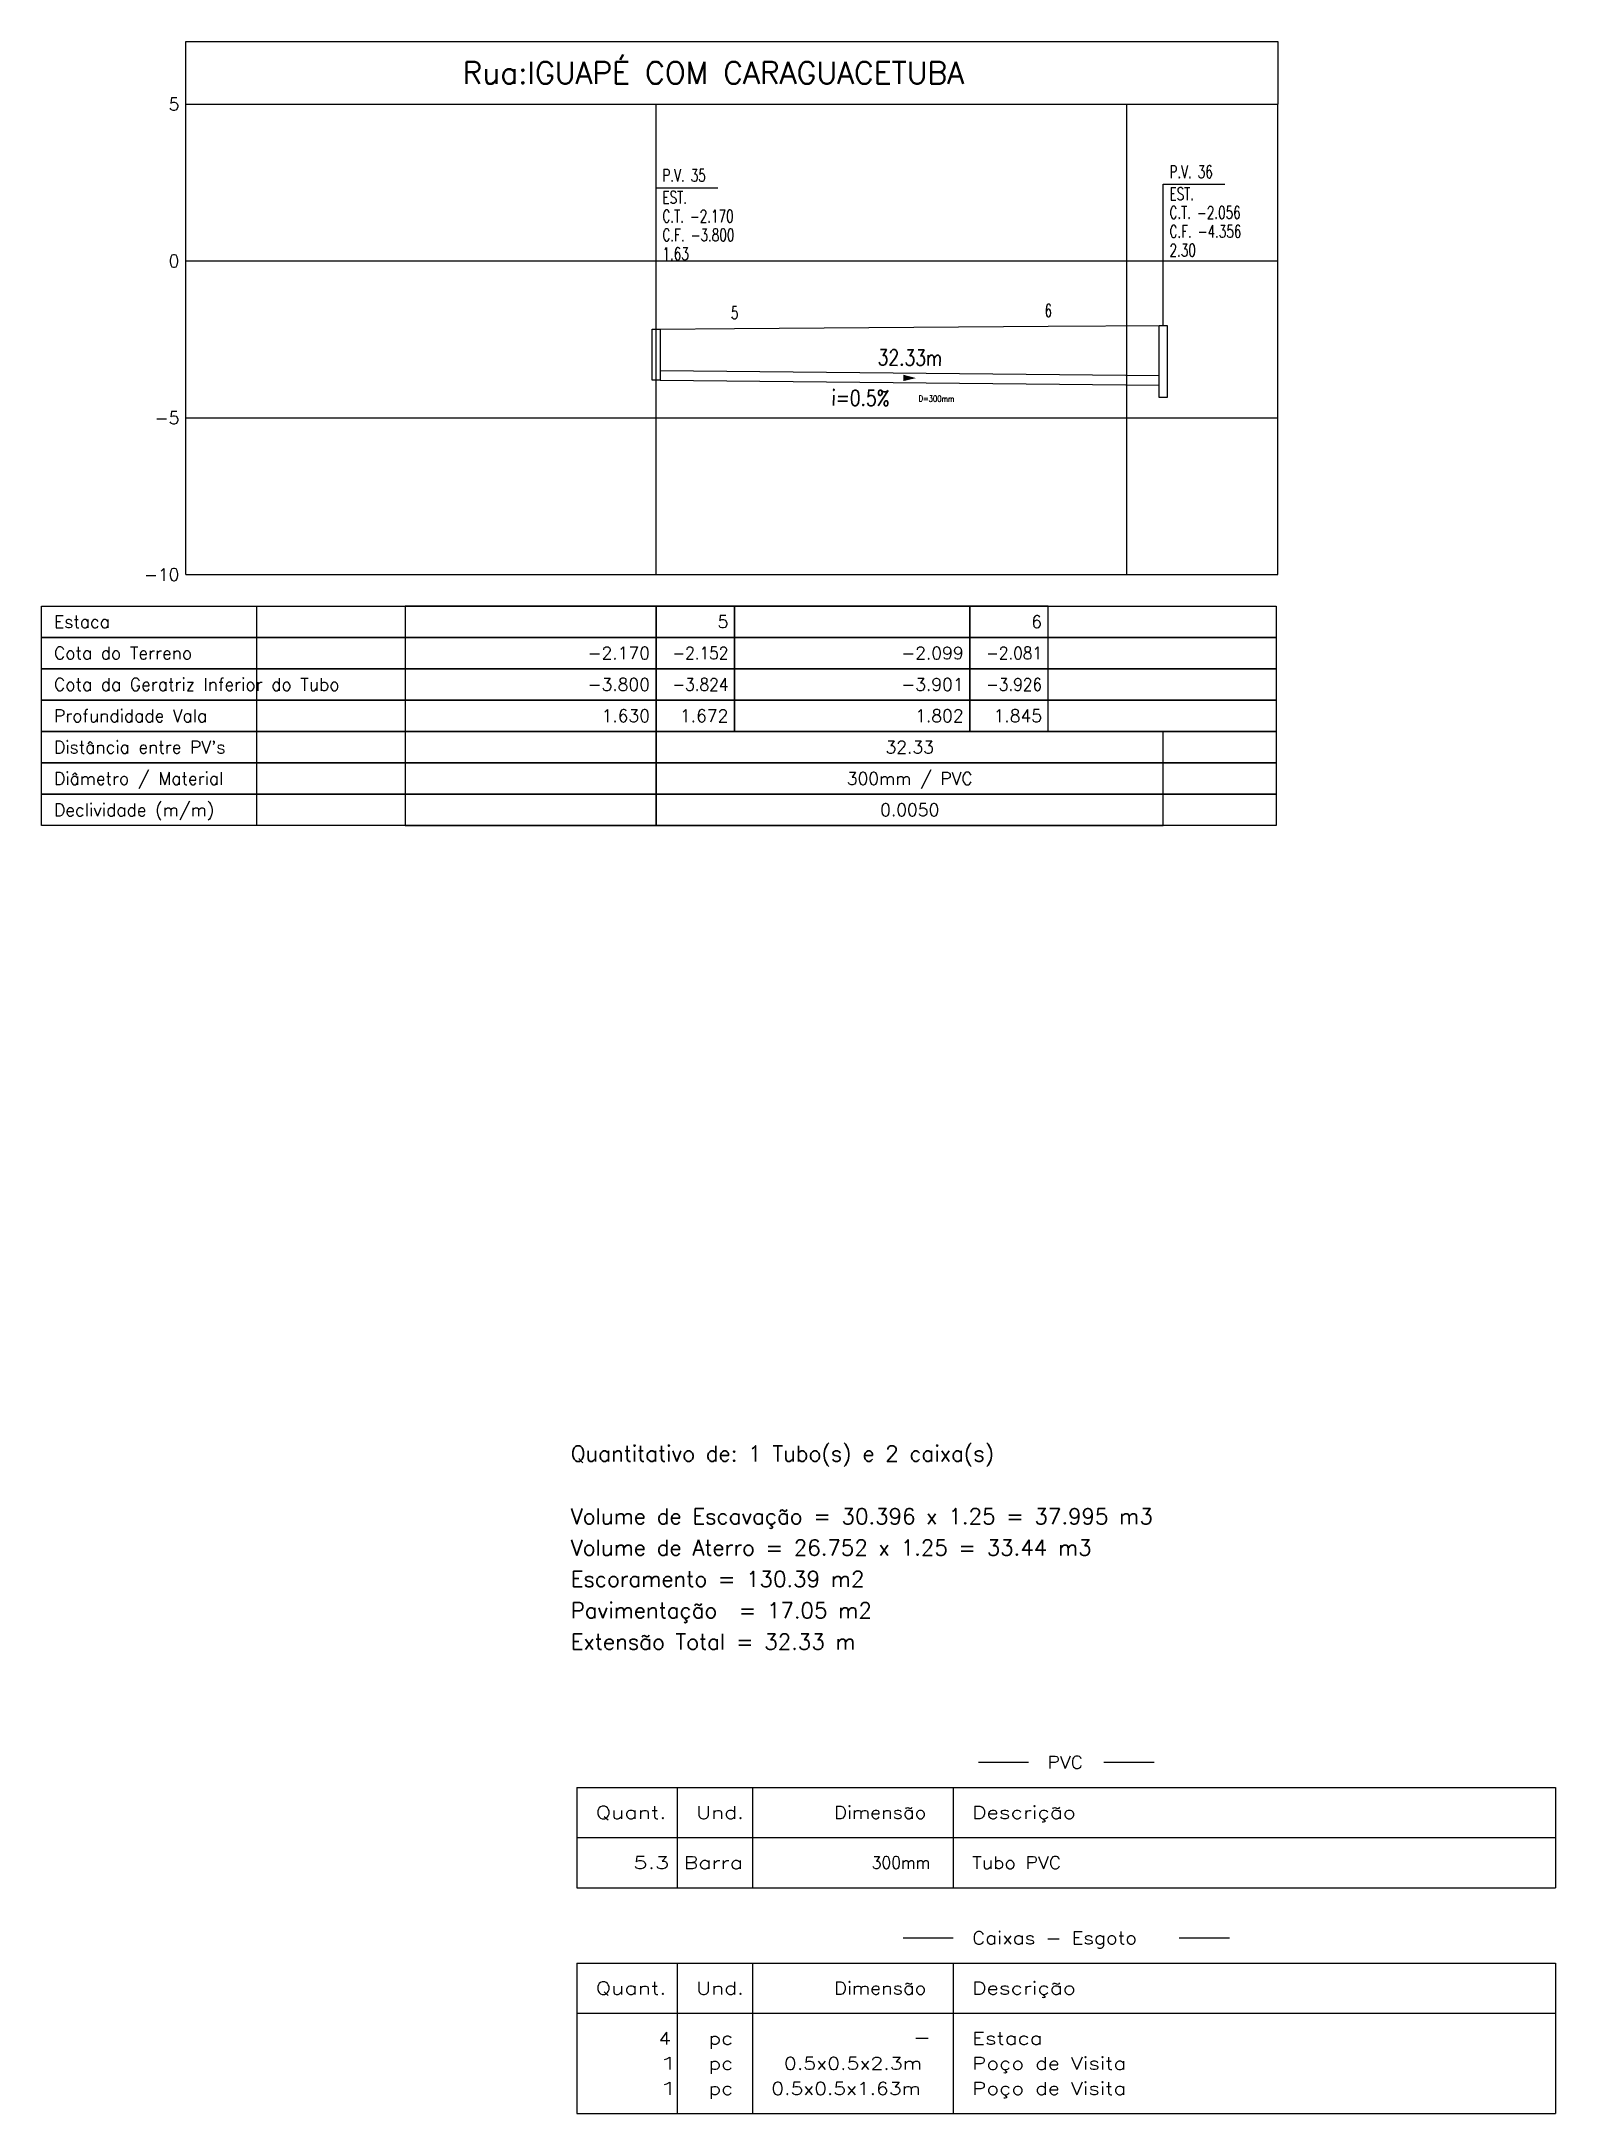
# Model space of a CAD drawing. Extents: x -6997814 to 14282083, y -16 to 289481930.
# Drawn here: x 363789.3 to 363885.8, y 7350930.7 to 7351062.8 of the extents above; entities that cross this region are included whole.
import ezdxf
from ezdxf.enums import TextEntityAlignment as Align

# ---------------------------------------------------------------- set-up
doc = ezdxf.new("R2010")
doc.units = 0
doc.header["$LTSCALE"] = 6.5
for name, color, linetype in [('LISTAGEM_LINHA', 7, 'CONTINUOUS'), ('LISTAGEM_TEXTO', 7, 'CONTINUOUS'), ('PS_IND_COMPRIMENTO', 7, 'CONTINUOUS'), ('PS_IND_DIAMETRO', 7, 'CONTINUOUS'), ('PS_IND_FLUXO', 3, 'CONTINUOUS'), ('PS_IND_INCLINACAO', 7, 'CONTINUOUS'), ('PS_PERFIL_CAIXAS', 7, 'CONTINUOUS'), ('PS_PERFIL_COTA_LIN', 7, 'CONTINUOUS'), ('PS_PERFIL_COTA_TXT', 5, 'CONTINUOUS'), ('PS_PERFIL_GRADE', 8, 'CONTINUOUS'), ('PS_PERFIL_TERRENO', 3, 'CONTINUOUS'), ('PS_PERFIL_TITULOS', 5, 'CONTINUOUS'), ('PS_PERFIL_TUBO', 7, 'CONTINUOUS'), ('PS_PONTOS_IDENTIFICACAO_LIN', 7, 'CONTINUOUS'), ('PS_PONTOS_IDENTIFICACAO_TXT', 7, 'CONTINUOUS')]:
    doc.layers.add(name, color=color, linetype=linetype)
doc.styles.add('ROMANS', font='romans.shx')
doc.styles.get("Standard").update_dxf_attribs({"font": 'simplex.shx'})

msp = doc.modelspace()

# ---------------------------------------------------------------- texts
at = {"layer": 'LISTAGEM_TEXTO', "color": 7, "lineweight": -2, "style": 'ROMANS'}
for s, p in [('Quantitativo de: 1 Tubo(s) e 2 caixa(s)', (363823.00731, 7350972.26926)), ('Volume de Escavação = 30.396 x 1.25 = 37.995 m3', (363823.00731, 7350968.26926)), ('Volume de Aterro = 26.752 x 1.25 = 33.44 m3', (363823.00731, 7350966.26926)), ('Escoramento = 130.39 m2', (363823.00731, 7350964.26926)), ('Pavimentação  = 17.05 m2', (363823.00731, 7350962.26926)), ('Extensão Total = 32.33 m', (363823.00731, 7350960.26926))]:
    msp.add_text(s, height=1, dxfattribs=at).set_placement(p)
at = {"layer": 'LISTAGEM_TEXTO', "lineweight": -2, "style": 'ROMANS'}
for s, width, p in [('PVC', 1.105263, (363853.40491, 7350952.68307)), ('Quant.', 1.298969, (363824.60491, 7350949.48307)), ('Und.', 1.272727, (363831.00491, 7350949.48307)), ('Dimensão', 1.135135, (363839.80491, 7350949.48307)), ('Descrição', 1.277027, (363848.60491, 7350949.48307)), ('5.3', 1.340426, (363827.00491, 7350946.28307)), ('Barra', 1.296296, (363830.20491, 7350946.28307)), ('300mm', 0.905172, (363842.20491, 7350946.28307)), ('Tubo PVC', 1.112583, (363848.60491, 7350946.28307)), ('Caixas - Esgoto', 1.162362, (363848.60491, 7350941.48307)), ('Quant.', 1.298969, (363824.60491, 7350938.28307)), ('Und.', 1.272727, (363831.00491, 7350938.28307)), ('Dimensão', 1.135135, (363839.80491, 7350938.28307)), ('Descrição', 1.277027, (363848.60491, 7350938.28307)), ('4', 1.166667, (363828.60491, 7350935.08307)), ('pc', 1.235294, (363831.80491, 7350935.08307)), ('Estaca', 1.26, (363848.60491, 7350935.08307)), ('1', 1.909091, (363828.60491, 7350933.48307)), ('0.5x0.5x2.3m', 1.2, (363836.60491, 7350933.48307)), ('Poço de Visita', 1.25641, (363848.60491, 7350933.48307)), ('pc', 1.235294, (363831.80491, 7350933.48307)), ('1', 1.909091, (363828.60491, 7350931.88307)), ('pc', 1.235294, (363831.80491, 7350931.88307)), ('0.5x0.5x1.63m', 1.186957, (363835.80491, 7350931.88307)), ('Poço de Visita', 1.25641, (363848.60491, 7350931.88307))]:
    msp.add_text(s, height=0.8, dxfattribs=dict(at, width=width)).set_placement(p)
at = {"layer": 'PS_IND_COMPRIMENTO', "lineweight": -2, "width": 0.8}
msp.add_text('32.33m', height=1, rotation=359.4168025, dxfattribs=at).set_placement((363844.63854, 7351042.65249), align=Align.MIDDLE_CENTER)
at = {"layer": 'PS_IND_DIAMETRO', "lineweight": -2, "width": 0.8}
msp.add_text('D=300mm', height=0.4, rotation=359.4168025, dxfattribs=at).set_placement((363846.33198, 7351040.03511), align=Align.MIDDLE_CENTER)
at = {"layer": 'PS_IND_INCLINACAO', "lineweight": -2, "width": 0.8}
msp.add_text('i=0.5%', height=1, rotation=359.4168025, dxfattribs=at).set_placement((363841.49224, 7351040.08438), align=Align.MIDDLE_CENTER)
at = {"layer": 'PS_PERFIL_COTA_TXT', "lineweight": -2}
for s, p in [('Estaca', (363790.06029, 7351025.81455)), ('Cota do Terreno', (363790.06029, 7351023.81455)), ('Cota da Geratriz Inferior do Tubo', (363790.06029, 7351021.81455)), ('Profundidade Vala', (363790.06029, 7351019.81455)), ("Distância entre PV's", (363790.06029, 7351017.81455)), ('Diâmetro / Material', (363790.06029, 7351015.81455)), ('Declividade (m/m)', (363790.06029, 7351013.81455))]:
    msp.add_text(s, height=0.8, dxfattribs=at).set_placement(p, align=Align.MIDDLE_LEFT)
for s, p in [('5', (363833.06029, 7351025.81455)), ('6', (363853.06029, 7351025.81455)), ('-2.170', (363828.06029, 7351023.81455)), ('-2.099', (363848.06029, 7351023.81455)), ('-3.800', (363828.06029, 7351021.81455)), ('-3.901', (363848.06029, 7351021.81455)), ('1.630', (363828.06029, 7351019.81455)), ('1.672', (363833.06029, 7351019.81455)), ('1.802', (363848.06029, 7351019.81455)), ('1.845', (363853.06029, 7351019.81455))]:
    msp.add_text(s, height=0.8, dxfattribs=at).set_placement(p, align=Align.MIDDLE_RIGHT)
at = {"layer": 'PS_PERFIL_COTA_TXT', "lineweight": -2, "width": 0.892857}
for s, p in [('-2.152', (363833.06029, 7351023.81455)), ('-2.081', (363853.06029, 7351023.81455)), ('-3.824', (363833.06029, 7351021.81455)), ('-3.926', (363853.06029, 7351021.81455))]:
    msp.add_text(s, height=0.8, dxfattribs=at).set_placement(p, align=Align.MIDDLE_RIGHT)
at = {"layer": 'PS_PERFIL_COTA_TXT', "lineweight": -2}
for s, p in [('32.33', (363844.62531, 7351017.81455)), ('300mm / PVC', (363844.62531, 7351015.81455)), ('0.0050', (363844.62531, 7351013.81455))]:
    msp.add_text(s, height=0.8, dxfattribs=at).set_placement(p, align=Align.MIDDLE_CENTER)
at = {"layer": 'PS_PERFIL_GRADE', "lineweight": -2}
for s, p in [('5', (363798.06029, 7351058.81455)), ('0', (363798.06029, 7351048.81455)), ('-5', (363798.06029, 7351038.81455)), ('-10', (363798.06029, 7351028.81455))]:
    msp.add_text(s, height=0.8, dxfattribs=at).set_placement(p, align=Align.MIDDLE_RIGHT)
at = {"layer": 'PS_PERFIL_TITULOS', "lineweight": -2}
msp.add_text('Rua:IGUAPÉ COM CARAGUACETUBA ', height=1.4, dxfattribs=at).set_placement((363832.5852, 7351060.81455), align=Align.MIDDLE_CENTER)
at = {"layer": 'PS_PONTOS_IDENTIFICACAO_TXT', "lineweight": -2, "width": 0.7}
for s, p in [('P.V. 35', (363828.86029, 7351053.87535)), ('P.V. 36', (363861.19032, 7351054.10355)), ('EST. ', (363828.86029, 7351052.47535)), ('EST. ', (363861.19032, 7351052.70355)), ('C.T. -2.170', (363828.86029, 7351051.27535)), ('C.T. -2.056', (363861.19032, 7351051.50355)), ('C.F. -3.800', (363828.86029, 7351050.07535)), ('C.F. -4.356', (363861.19032, 7351050.30355)), ('1.63', (363828.86029, 7351048.87535)), ('2.30', (363861.19032, 7351049.10355))]:
    msp.add_text(s, height=0.8, dxfattribs=at).set_placement(p)
for s, p in [('5', (363833.46029, 7351045.11065)), ('6', (363853.46029, 7351045.25181))]:
    msp.add_text(s, height=0.8, dxfattribs=at).set_placement(p, align=Align.CENTER)

# ---------------------------------------------------------------- linework, layer by layer
at = {"layer": 'LISTAGEM_LINHA', "lineweight": -2}
for p, q in [((363849.00491, 7350953.08307), (363852.20491, 7350953.08307)), ((363857.00491, 7350953.08307), (363860.20491, 7350953.08307)), ((363823.40491, 7350951.48307), (363823.4049, 7350945.0831)), ((363823.40491, 7350951.48307), (363885.80491, 7350951.48307)), ((363829.80491, 7350951.48307), (363829.8049, 7350945.0831)), ((363834.60491, 7350951.48307), (363834.6049, 7350945.0831)), ((363847.40491, 7350951.48307), (363847.4049, 7350945.0831)), ((363885.80491, 7350951.48307), (363885.8049, 7350945.0831)), ((363823.40491, 7350948.28307), (363885.80491, 7350948.28307)), ((363823.40491, 7350945.08307), (363885.80491, 7350945.08307)), ((363844.20491, 7350941.88307), (363847.40491, 7350941.88307)), ((363861.80491, 7350941.88307), (363865.00491, 7350941.88307)), ((363823.40491, 7350940.28307), (363823.4049, 7350930.6831)), ((363823.40491, 7350940.28307), (363885.80491, 7350940.28307)), ((363829.80491, 7350940.28307), (363829.8049, 7350930.6831)), ((363834.60491, 7350940.28307), (363834.6049, 7350930.6831)), ((363847.40491, 7350940.28307), (363847.4049, 7350930.6831)), ((363885.80491, 7350940.28307), (363885.8049, 7350930.6831)), ((363823.40491, 7350937.08307), (363885.80491, 7350937.08307)), ((363845.00491, 7350935.48307), (363845.80491, 7350935.48307)), ((363823.40491, 7350930.68307), (363885.80491, 7350930.68307))]:
    msp.add_line(p, q, dxfattribs=at)
at = {"layer": 'PS_IND_FLUXO', "lineweight": -2}
msp.add_lwpolyline([(363844.22533, 7351041.35663, 0.4, 0, 0), (363845.02529, 7351041.34848, 0, 0, 0)], format="xyseb", dxfattribs=at)
at = {"layer": 'PS_PERFIL_CAIXAS', "linetype": 'Continuous', "lineweight": -2}
for points in [[(363828.21029, 7351044.47535), (363828.71029, 7351044.47535), (363828.71029, 7351041.21455), (363828.21029, 7351041.21455)], [(363860.54032, 7351044.70355), (363861.04032, 7351044.70355), (363861.04032, 7351040.10255), (363860.54032, 7351040.10255)]]:
    msp.add_lwpolyline(points, close=True, dxfattribs=at)
at = {"layer": 'PS_PERFIL_COTA_LIN', "linetype": 'Continuous', "lineweight": -2}
for points in [[(363812.46029, 7351026.81455), (363812.46029, 7351024.81455), (363789.26029, 7351024.81455), (363789.26029, 7351026.81455)], [(363867.98879, 7351026.81455), (363867.98879, 7351024.81455), (363802.98879, 7351024.81455), (363802.98879, 7351026.81455)], [(363812.46029, 7351026.81455), (363812.46029, 7351024.81455), (363828.46029, 7351024.81455), (363828.46029, 7351026.81455)], [(363828.46029, 7351026.81455), (363828.46029, 7351024.81455), (363833.46029, 7351024.81455), (363833.46029, 7351026.81455)], [(363833.46029, 7351026.81455), (363833.46029, 7351024.81455), (363848.46029, 7351024.81455), (363848.46029, 7351026.81455)], [(363848.46029, 7351026.81455), (363848.46029, 7351024.81455), (363853.46029, 7351024.81455), (363853.46029, 7351026.81455)], [(363812.46029, 7351024.81455), (363812.46029, 7351022.81455), (363789.26029, 7351022.81455), (363789.26029, 7351024.81455)], [(363867.98879, 7351024.81455), (363867.98879, 7351022.81455), (363802.98879, 7351022.81455), (363802.98879, 7351024.81455)], [(363812.46029, 7351024.81455), (363812.46029, 7351022.81455), (363828.46029, 7351022.81455), (363828.46029, 7351024.81455)], [(363828.46029, 7351024.81455), (363828.46029, 7351022.81455), (363833.46029, 7351022.81455), (363833.46029, 7351024.81455)], [(363833.46029, 7351024.81455), (363833.46029, 7351022.81455), (363848.46029, 7351022.81455), (363848.46029, 7351024.81455)], [(363848.46029, 7351024.81455), (363848.46029, 7351022.81455), (363853.46029, 7351022.81455), (363853.46029, 7351024.81455)], [(363812.46029, 7351022.81455), (363812.46029, 7351020.81455), (363789.26029, 7351020.81455), (363789.26029, 7351022.81455)], [(363867.98879, 7351022.81455), (363867.98879, 7351020.81455), (363802.98879, 7351020.81455), (363802.98879, 7351022.81455)], [(363812.46029, 7351022.81455), (363812.46029, 7351020.81455), (363828.46029, 7351020.81455), (363828.46029, 7351022.81455)], [(363828.46029, 7351022.81455), (363828.46029, 7351020.81455), (363833.46029, 7351020.81455), (363833.46029, 7351022.81455)], [(363833.46029, 7351022.81455), (363833.46029, 7351020.81455), (363848.46029, 7351020.81455), (363848.46029, 7351022.81455)], [(363848.46029, 7351022.81455), (363848.46029, 7351020.81455), (363853.46029, 7351020.81455), (363853.46029, 7351022.81455)], [(363812.46029, 7351020.81455), (363812.46029, 7351018.81455), (363789.26029, 7351018.81455), (363789.26029, 7351020.81455)], [(363867.98879, 7351020.81455), (363867.98879, 7351018.81455), (363802.98879, 7351018.81455), (363802.98879, 7351020.81455)], [(363812.46029, 7351020.81455), (363812.46029, 7351018.81455), (363828.46029, 7351018.81455), (363828.46029, 7351020.81455)], [(363828.46029, 7351020.81455), (363828.46029, 7351018.81455), (363833.46029, 7351018.81455), (363833.46029, 7351020.81455)], [(363833.46029, 7351020.81455), (363833.46029, 7351018.81455), (363848.46029, 7351018.81455), (363848.46029, 7351020.81455)], [(363848.46029, 7351020.81455), (363848.46029, 7351018.81455), (363853.46029, 7351018.81455), (363853.46029, 7351020.81455)], [(363812.46029, 7351018.81455), (363812.46029, 7351016.81455), (363789.26029, 7351016.81455), (363789.26029, 7351018.81455)], [(363867.98879, 7351018.81455), (363867.98879, 7351016.81455), (363802.98879, 7351016.81455), (363802.98879, 7351018.81455)], [(363812.46029, 7351018.81455), (363812.46029, 7351016.81455), (363828.46029, 7351016.81455), (363828.46029, 7351018.81455)], [(363828.46029, 7351018.81455), (363828.46029, 7351016.81455), (363860.79032, 7351016.81455), (363860.79032, 7351018.81455)], [(363812.46029, 7351016.81455), (363812.46029, 7351014.81455), (363789.26029, 7351014.81455), (363789.26029, 7351016.81455)], [(363867.98879, 7351016.81455), (363867.98879, 7351014.81455), (363802.98879, 7351014.81455), (363802.98879, 7351016.81455)], [(363812.46029, 7351016.81455), (363812.46029, 7351014.81455), (363828.46029, 7351014.81455), (363828.46029, 7351016.81455)], [(363828.46029, 7351016.81455), (363828.46029, 7351014.81455), (363860.79032, 7351014.81455), (363860.79032, 7351016.81455)], [(363812.46029, 7351014.81455), (363812.46029, 7351012.81455), (363789.26029, 7351012.81455), (363789.26029, 7351014.81455)], [(363867.98879, 7351014.81455), (363867.98879, 7351012.81455), (363802.98879, 7351012.81455), (363802.98879, 7351014.81455)], [(363812.46029, 7351014.81455), (363812.46029, 7351012.81455), (363828.46029, 7351012.81455), (363828.46029, 7351014.81455)], [(363828.46029, 7351014.81455), (363828.46029, 7351012.81455), (363860.79032, 7351012.81455), (363860.79032, 7351014.81455)]]:
    msp.add_lwpolyline(points, close=True, dxfattribs=at)
for points in [[(363828.46029, 7351018.81455), (363833.46029, 7351018.81455)], [(363833.46029, 7351018.81455), (363848.46029, 7351018.81455)], [(363848.46029, 7351018.81455), (363853.46029, 7351018.81455)], [(363828.46029, 7351016.81455), (363833.46029, 7351016.81455)], [(363828.46029, 7351016.81455), (363833.46029, 7351016.81455)], [(363833.46029, 7351016.81455), (363848.46029, 7351016.81455)], [(363833.46029, 7351016.81455), (363848.46029, 7351016.81455)], [(363848.46029, 7351016.81455), (363853.46029, 7351016.81455)], [(363848.46029, 7351016.81455), (363853.46029, 7351016.81455)], [(363828.46029, 7351014.81455), (363833.46029, 7351014.81455)], [(363828.46029, 7351014.81455), (363833.46029, 7351014.81455)], [(363833.46029, 7351014.81455), (363848.46029, 7351014.81455)], [(363833.46029, 7351014.81455), (363848.46029, 7351014.81455)], [(363848.46029, 7351014.81455), (363853.46029, 7351014.81455)], [(363848.46029, 7351014.81455), (363853.46029, 7351014.81455)], [(363828.46029, 7351012.81455), (363833.46029, 7351012.81455)], [(363833.46029, 7351012.81455), (363848.46029, 7351012.81455)], [(363848.46029, 7351012.81455), (363853.46029, 7351012.81455)]]:
    msp.add_lwpolyline(points, dxfattribs=at)
at = {"layer": 'PS_PERFIL_GRADE', "linetype": 'Continuous', "lineweight": -2}
for p, q in [((363798.46029, 7351028.81455), (363798.46029, 7351058.81455)), ((363798.46029, 7351058.81455), (363868.1056, 7351058.81455)), ((363798.46029, 7351058.81455), (363868.1056, 7351058.81455)), ((363828.46029, 7351028.81455), (363828.46029, 7351058.81455)), ((363858.46029, 7351028.81455), (363858.46029, 7351058.81455)), ((363868.1056, 7351028.81455), (363868.1056, 7351058.81455)), ((363798.46029, 7351048.81455), (363868.1056, 7351048.81455)), ((363798.46029, 7351038.81455), (363868.1056, 7351038.81455)), ((363798.46029, 7351028.81455), (363868.1056, 7351028.81455))]:
    msp.add_line(p, q, dxfattribs=at)
msp.add_lwpolyline([(363798.46029, 7351058.81455), (363798.46029, 7351062.81455), (363868.1056, 7351062.81455), (363868.1056, 7351058.81455)], dxfattribs=at)
at = {"layer": 'PS_PERFIL_TERRENO', "linetype": 'Continuous', "lineweight": -2}
msp.add_lwpolyline([(363828.46029, 7351044.47535), (363833.46029, 7351044.51065), (363833.46029, 7351044.51065), (363853.46029, 7351044.65181), (363853.46029, 7351044.65181), (363860.79032, 7351044.70355), (363860.79032, 7351044.70355), (363860.79032, 7351044.70355)], dxfattribs=at)
at = {"layer": 'PS_PERFIL_TUBO', "linetype": 'Continuous', "lineweight": -2}
msp.add_lwpolyline([(363828.71029, 7351041.21455), (363860.54032, 7351040.89055), (363860.54032, 7351041.49055), (363828.71029, 7351041.81455)], close=True, dxfattribs=at)
at = {"layer": 'PS_PONTOS_IDENTIFICACAO_LIN', "linetype": 'Continuous', "lineweight": -2}
for points in [[(363828.46029, 7351044.47535), (363828.46029, 7351053.47535), (363832.38029, 7351053.47535)], [(363860.79032, 7351044.70355), (363860.79032, 7351053.70355), (363864.71032, 7351053.70355)]]:
    msp.add_lwpolyline(points, dxfattribs=at)

msp.set_redraw_order([(e.dxf.handle, doc.entitydb.next_handle()) for e in msp.query("TEXT MTEXT ATTDEF DIMENSION ARC_DIMENSION")])  # texts and dimensions are drawn at this point

doc.saveas('drawing.dxf')
